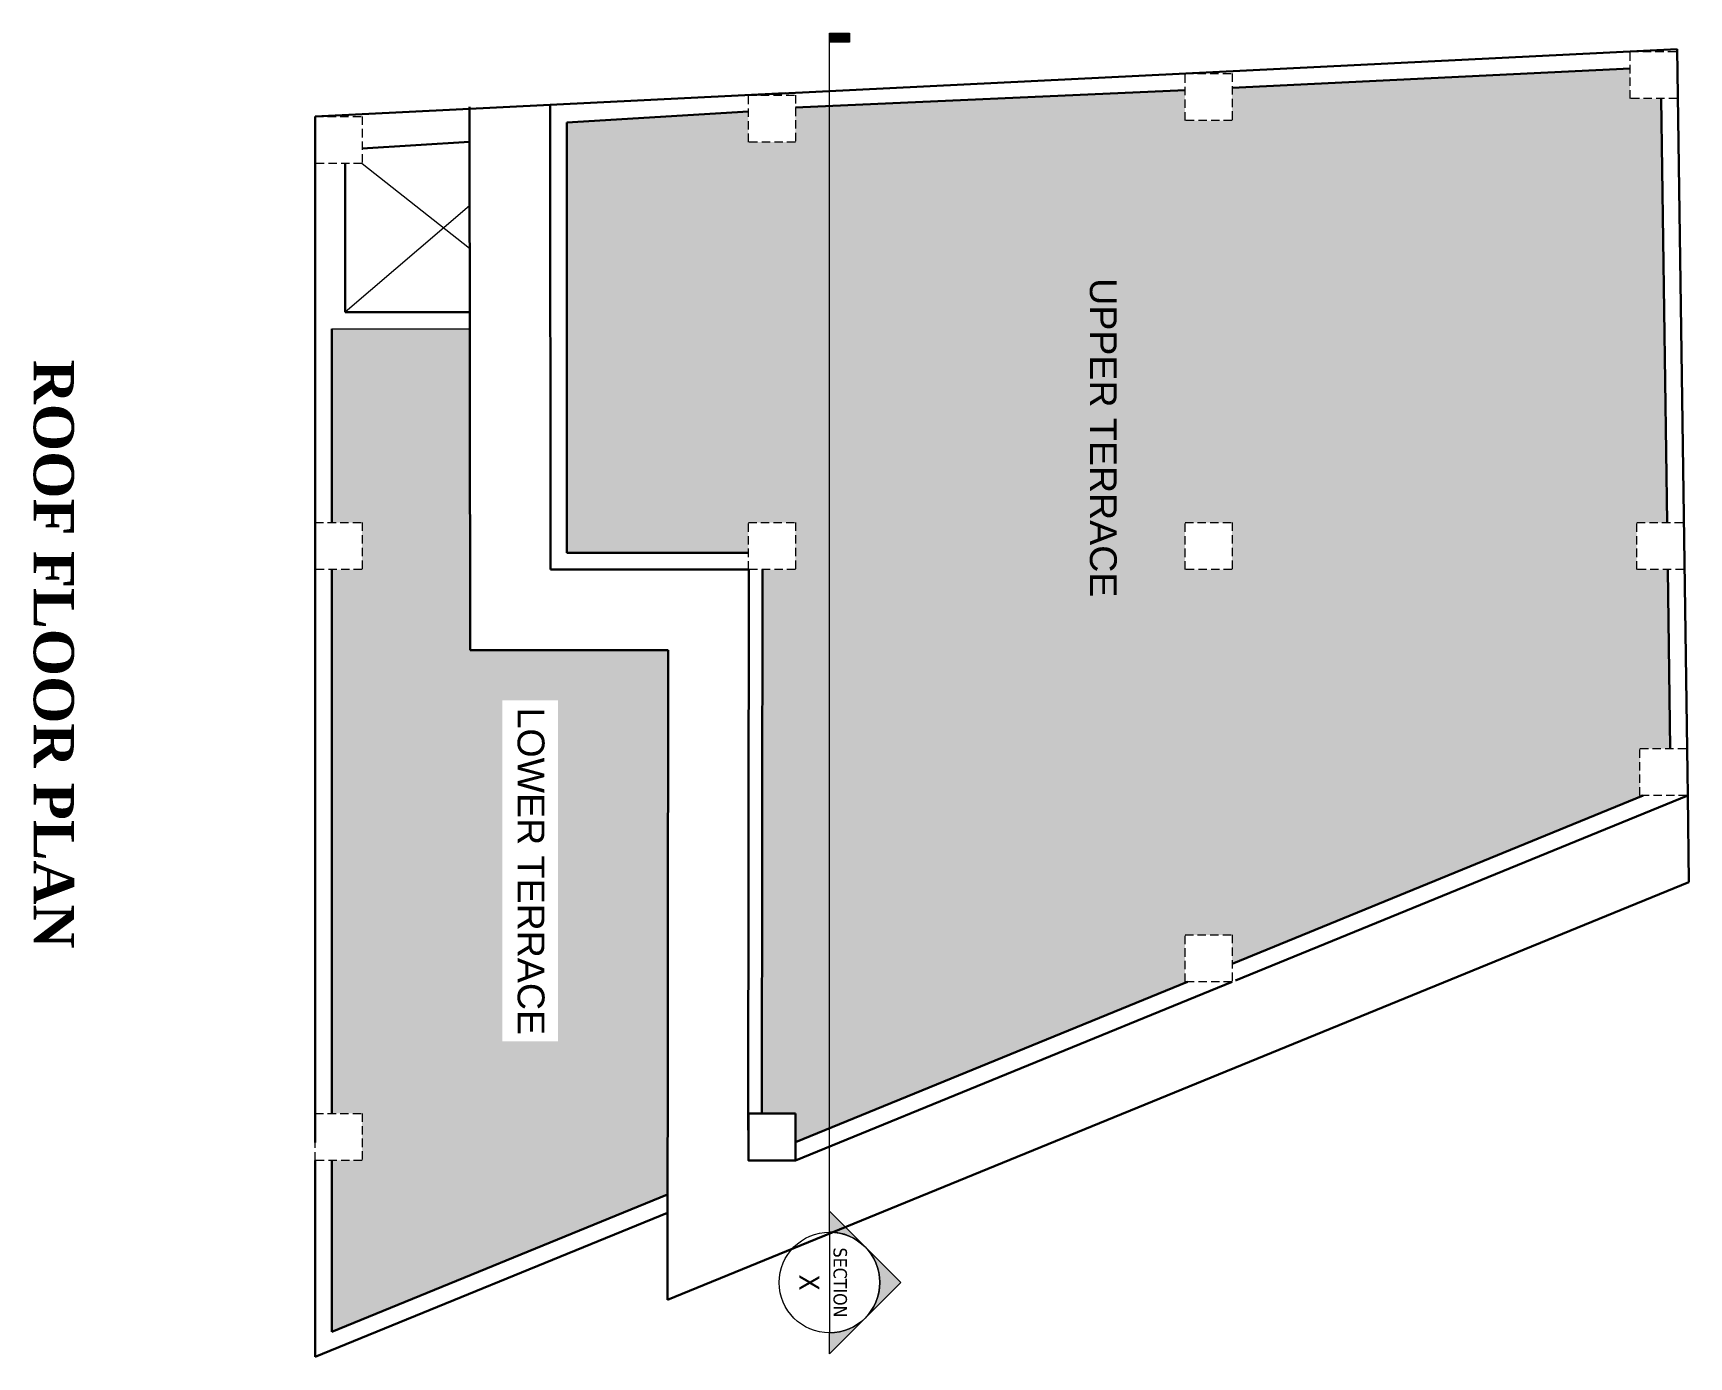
# Model space of a CAD drawing. Header units: inches. Extents: x -4737 to 13205, y 2479 to 13285.
# Drawn here: x -2198.6 to -1705.7, y 12313.5 to 12707.5 of the extents above; entities that cross this region are included whole.
import ezdxf
from ezdxf.enums import TextEntityAlignment as Align

# ---------------------------------------------------------------- set-up
doc = ezdxf.new("R2010")
doc.units = ezdxf.units.IN
doc.header["$MEASUREMENT"] = 0
doc.linetypes.add('HIDDEN', pattern=[0.375, 0.25, -0.125])
doc.linetypes.add('HIDDEN2', pattern=[0.1875, 0.125, -0.0625])
for name, color, linetype, lineweight in [('hatch-.09', 8, 'Continuous', 9), ('hatch-.09 @ 1', 8, 'Continuous', 9), ('hatch-.09 @ 96', 8, 'Continuous', 9), ('Label', 7, 'Continuous', 13), ('ns_DIMS', 1, 'Continuous', 0), ('ns_DIMS @ 1', 1, 'Continuous', 0), ('ns_TEXT', 7, 'Continuous', 13), ('WALL', 12, 'Continuous', 30), ('wall2', 1, 'Continuous', 15)]:
    doc.layers.add(name, color=color, linetype=linetype, lineweight=lineweight)
doc.styles.add('dim', font='arial.ttf', dxfattribs={"height": 7})
doc.styles.get("Standard").update_dxf_attribs({"font": 'arial.ttf'})
doc.styles.add('Tahoma', font='tahoma.ttf')
pattern_1 = [(270, (-6912.026, 17615.6543), (4.125, -8e-16), [3, -1.125]), (360, (-6912.026, 17615.6543), (1e-15, 4.125), [3, -1.125])]

msp = doc.modelspace()

# ---------------------------------------------------------------- texts
at = {"layer": 'Label', "color": 5, "linetype": 'ByBlock', "char_height": 8, "width": 128.1585, "attachment_point": 2, "rotation": 270, "style": 'dim'}
for s, insert in [('UPPER TERRACE', (-1875.99, 12587.05)), ('LOWER TERRACE', (-2046.36, 12458.02))]:
    msp.add_mtext(s, dxfattribs=dict(at, insert=insert))
at = {"layer": 'ns_TEXT', "insert": (-2186.42, 12711.36), "char_height": 14.4, "attachment_point": 1, "rotation": 270}
msp.add_mtext_dynamic_manual_height_columns('\\pi101.08881;{\\fTimes New Roman|b1|i0|c0|p18;\\H0.83333x;ROOF FLOOR PLAN}', width=373.0816, gutter_width=72, heights=[22.08], dxfattribs=at)

# ---------------------------------------------------------------- blocks, each defined once
blk = doc.blocks.new('*U53')
h = blk.add_hatch(color=256)
edge = h.paths.add_edge_path()
edge.add_line((-0.313, 0), (-0.442, 0))
edge.add_line((-0.442, 0), (0, 0.442))
edge.add_line((0, 0.442), (0.442, 0))
edge.add_line((0.442, 0), (0.312, 0))
edge.add_arc((0, 0), 0.312, 360, 540)
blk.add_hatch(color=256).paths.add_polyline_path([(-7.747, 0.125), (-7.691, 0.125), (-7.691, 0), (-7.747, 0)])
at = {"linetype": 'HIDDEN2', "ltscale": 100}
blk.add_line((-0.313, 0), (-7.747, 0), dxfattribs=at)
blk.add_line((-0.313, 0), (0.312, 0))
blk.add_lwpolyline([(-0.313, 0), (-0.442, 0), (0, 0.442), (0.442, 0), (0.312, 0, 1)], format="xyb", close=True)
blk.add_lwpolyline([(-7.747, 0.125), (-7.691, 0.125), (-7.691, 0), (-7.747, 0)], close=True)
blk.add_circle((0, 0), 0.312)
at = {"style": 'Tahoma', "flags": 8}
blk.add_attdef('VIEWNUMBER', text='', height=0.125, dxfattribs=at).set_placement((0, 0), align=Align.BOTTOM_CENTER)
blk.add_attdef('SHEETNUMBER', text='', height=0.125, dxfattribs=at).set_placement((0, -0.063), align=Align.TOP_CENTER)
blk = doc.blocks.new('*U1647')
at = {"layer": 'hatch-.09 @ 1'}
h = blk.add_hatch(dxfattribs=at)
h.set_pattern_fill('ANGLE', color=256, scale=15, angle=-90)
h.set_pattern_definition(pattern_1)
h.paths.add_polyline_path([(-1961.51, 12685.79), (-1971.67, 12685.33), (-1971.67, 12675.07), (-1985.67, 12675.07), (-1985.67, 12684.18), (-2039.67, 12680.88), (-2039.67, 12552.81), (-1985.67, 12552.81), (-1985.67, 12561.81), (-1971.67, 12561.81), (-1971.67, 12547.81), (-1981.49, 12547.81), (-1981.67, 12385.95), (-1971.67, 12385.95), (-1971.67, 12377.35), (-1961.51, 12381.51)])
at = {"layer": 'hatch-.09 @ 96'}
h = blk.add_hatch(dxfattribs=at)
h.set_pattern_fill('ANGLE', color=256, scale=15, angle=-90)
h.set_pattern_definition(pattern_1)
h.paths.add_polyline_path([(-1961.51, 12685.79), (-1971.67, 12685.33), (-1971.67, 12675.07), (-1985.67, 12675.07), (-1985.67, 12684.18), (-2039.67, 12680.88), (-2039.67, 12552.81), (-1985.67, 12552.81), (-1985.67, 12561.81), (-1971.67, 12561.81), (-1971.67, 12547.81), (-1981.49, 12547.81), (-1981.67, 12385.95), (-1971.67, 12385.95), (-1971.67, 12377.35), (-1961.51, 12381.51)])
blk = doc.blocks.new('*U1648')
at = {"layer": 'hatch-.09 @ 1'}
h = blk.add_hatch(dxfattribs=at)
h.set_pattern_fill('ANGLE', color=256, scale=15, angle=-90)
h.set_pattern_definition(pattern_1)
h.paths.add_polyline_path([(-1713.96, 12688.01), (-1723.16, 12688.01), (-1723.16, 12697), (-1841.67, 12691.16), (-1841.67, 12681.48), (-1855.67, 12681.48), (-1855.67, 12690.5), (-1961.51, 12685.79), (-1961.51, 12381.51), (-1855.67, 12424.78), (-1855.67, 12439.1), (-1841.67, 12439.1), (-1841.67, 12430.5), (-1720.22, 12480.15), (-1720.22, 12494.55), (-1711.22, 12494.55), (-1711.97, 12547.81), (-1721.17, 12547.81), (-1721.17, 12561.81), (-1712.17, 12561.81)])
h.paths.add_polyline_path([(-1841.67, 12561.81), (-1841.67, 12547.81), (-1855.67, 12547.81), (-1855.67, 12561.81)], flags=16)
h.paths.add_polyline_path([(-1888.49, 12636.7), (-1888.49, 12537.69), (-1872, 12537.69), (-1872, 12636.7)], flags=24)
at = {"layer": 'hatch-.09 @ 96'}
h = blk.add_hatch(dxfattribs=at)
h.set_pattern_fill('ANGLE', color=256, scale=15, angle=-90)
h.set_pattern_definition(pattern_1)
h.paths.add_polyline_path([(-1713.96, 12688.01), (-1723.16, 12688.01), (-1723.16, 12697), (-1841.67, 12691.16), (-1841.67, 12681.48), (-1855.67, 12681.48), (-1855.67, 12690.5), (-1961.51, 12685.79), (-1961.51, 12381.51), (-1855.67, 12424.78), (-1855.67, 12439.1), (-1841.67, 12439.1), (-1841.67, 12430.5), (-1720.22, 12480.15), (-1720.22, 12494.55), (-1711.22, 12494.55), (-1711.97, 12547.81), (-1721.17, 12547.81), (-1721.17, 12561.81), (-1712.17, 12561.81)])
h.paths.add_polyline_path([(-1841.67, 12561.81), (-1841.67, 12547.81), (-1855.67, 12547.81), (-1855.67, 12561.81)], flags=16)
h.paths.add_polyline_path([(-1888.49, 12636.7), (-1888.49, 12537.69), (-1872, 12537.69), (-1872, 12636.7)], flags=24)

# ---------------------------------------------------------------- hatches: boundary and pattern name
at = {"layer": 'hatch-.09'}
h = msp.add_hatch(dxfattribs=at)
h.set_pattern_fill('ANGLE', color=256, scale=15, angle=-90)
h.set_pattern_definition([(270, (-6912.026, 16786.1536), (4.125, -8e-16), [3, -1.125]), (360, (-6912.026, 16786.1536), (1e-15, 4.125), [3, -1.125])])
h.paths.add_polyline_path([(-2058.87, 12508.88), (-2058.87, 12407.39), (-2042.38, 12407.39), (-2042.38, 12508.88)], flags=16)
h.paths.add_polyline_path([(-2009.7, 12361.81), (-2009.52, 12523.81), (-2068.51, 12523.81), (-2068.62, 12619.47), (-2109.67, 12619.48), (-2109.67, 12561.81), (-2100.67, 12561.81), (-2100.67, 12547.81), (-2109.67, 12547.81), (-2109.67, 12385.95), (-2100.67, 12385.95), (-2100.67, 12371.95), (-2109.67, 12371.95), (-2109.67, 12320.94)])

# ---------------------------------------------------------------- linework, layer by layer
at = {"layer": 'ns_DIMS', "linetype": 'HIDDEN', "ltscale": 10}
msp.add_line((-1841.67, 12425.1), (-1855.67, 12425.1), dxfattribs=at)
for points in [[(-1709.16, 12702.01), (-1709.16, 12688.01), (-1723.16, 12688.01), (-1723.16, 12702.01)], [(-1841.67, 12695.48), (-1841.67, 12681.48), (-1855.67, 12681.48), (-1855.67, 12695.48)], [(-1971.67, 12689.07), (-1971.67, 12675.07), (-1985.67, 12675.07), (-1985.67, 12689.07)], [(-2100.67, 12682.72), (-2100.67, 12668.72), (-2114.67, 12668.72), (-2114.67, 12682.72)], [(-2100.67, 12561.81), (-2100.67, 12547.81), (-2114.67, 12547.81), (-2114.67, 12561.81)], [(-1971.67, 12561.81), (-1971.67, 12547.81), (-1985.67, 12547.81), (-1985.67, 12561.81)], [(-1841.67, 12561.81), (-1841.67, 12547.81), (-1855.67, 12547.81), (-1855.67, 12561.81)], [(-1707.17, 12561.81), (-1707.17, 12547.81), (-1721.17, 12547.81), (-1721.17, 12561.81)], [(-1706.22, 12494.55), (-1706.22, 12480.55), (-1720.22, 12480.55), (-1720.22, 12494.55)], [(-1841.67, 12439.1), (-1841.67, 12425.1), (-1855.67, 12425.1), (-1855.67, 12439.1)], [(-2100.67, 12385.95), (-2100.67, 12371.95), (-2114.67, 12371.95), (-2114.67, 12385.95)]]:
    msp.add_lwpolyline(points, close=True, dxfattribs=at)
at = {"layer": 'WALL'}
for p, q in [((-1985.67, 12689.07), (-1709.16, 12702.7)), ((-1706.02, 12480.55), (-1709.16, 12702.7)), ((-1841.67, 12691.16), (-1723.16, 12697)), ((-1974.67, 12689.62), (-2114.67, 12682.72)), ((-1971.67, 12685.33), (-1855.67, 12690.5)), ((-2068.69, 12685.56), (-2068.51, 12523.81)), ((-2044.69, 12686.17), (-2044.53, 12547.81)), ((-1985.67, 12684.18), (-2039.67, 12680.88)), ((-1712.17, 12561.81), (-1713.96, 12688.01)), ((-2114.67, 12682.72), (-2114.67, 12377.27)), ((-2039.67, 12552.81), (-2039.67, 12680.88)), ((-2068.68, 12675.1), (-2100.67, 12673.14)), ((-2105.67, 12668.72), (-2105.67, 12624.48)), ((-2068.62, 12624.48), (-2105.67, 12624.48)), ((-2109.67, 12619.48), (-2109.67, 12561.81)), ((-1985.67, 12552.81), (-2039.67, 12552.81)), ((-2109.67, 12547.81), (-2109.67, 12385.95)), ((-1985.67, 12547.81), (-2044.53, 12547.81)), ((-1985.68, 12380.95), (-1985.49, 12547.81)), ((-1981.67, 12385.95), (-1981.49, 12547.81)), ((-1711.22, 12494.55), (-1711.97, 12547.81)), ((-2009.52, 12523.81), (-2068.51, 12523.81)), ((-2009.74, 12330.46), (-2009.52, 12523.81)), ((-1719.24, 12480.55), (-1841.67, 12430.5)), ((-1706.02, 12480.55), (-1840.67, 12425.51)), ((-1706.02, 12480.55), (-1705.66, 12454.77)), ((-1705.66, 12454.77), (-2009.74, 12330.46)), ((-1841.67, 12425.1), (-1971.67, 12371.95)), ((-1854.89, 12425.1), (-1971.67, 12377.35)), ((-2114.67, 12313.49), (-2114.67, 12371.95)), ((-2109.67, 12320.94), (-2109.67, 12371.95)), ((-2009.7, 12361.81), (-2109.67, 12320.94)), ((-2009.71, 12356.4), (-2114.67, 12313.49))]:
    msp.add_line(p, q, dxfattribs=at)
msp.add_lwpolyline([(-1971.67, 12385.95), (-1971.67, 12371.95), (-1985.67, 12371.95), (-1985.67, 12385.95)], close=True, dxfattribs=at)
at = {"layer": 'wall2'}
for p, q in [((-2100.67, 12668.72), (-2068.64, 12643.44)), ((-2068.66, 12656.1), (-2105.67, 12624.48)), ((-2114.67, 12624.48), (-2114.67, 12624.48)), ((-2109.67, 12619.48), (-2068.62, 12619.48))]:
    msp.add_line(p, q, dxfattribs=at)

# ---------------------------------------------------------------- block references
at = {"layer": 'hatch-.09'}
for name in ['*U1648', '*U1647']:
    msp.add_blockref(name, (0, 0), dxfattribs=at)
at = {"layer": 'ns_DIMS @ 1'}
ref = msp.add_blockref('*U53', (-1961.51, 12335.62), dxfattribs=dict(at, xscale=48, yscale=48, zscale=48, rotation=270))
ref.add_attrib('VIEWNUMBER', 'SECTION', dxfattribs={"layer": '0', "height": 4, "rotation": 270, "style": 'Tahoma'}).set_placement((-1961.51, 12335.62), align=Align.BOTTOM_CENTER)
ref.add_attrib('SHEETNUMBER', 'X', dxfattribs={"layer": '0', "height": 6, "rotation": 270, "style": 'Tahoma'}).set_placement((-1964.51, 12335.62), align=Align.TOP_CENTER)

msp.set_redraw_order([(e.dxf.handle, doc.entitydb.next_handle()) for e in msp.query("TEXT MTEXT ATTDEF DIMENSION ARC_DIMENSION")])  # texts and dimensions are drawn at this point

doc.saveas('drawing.dxf')
